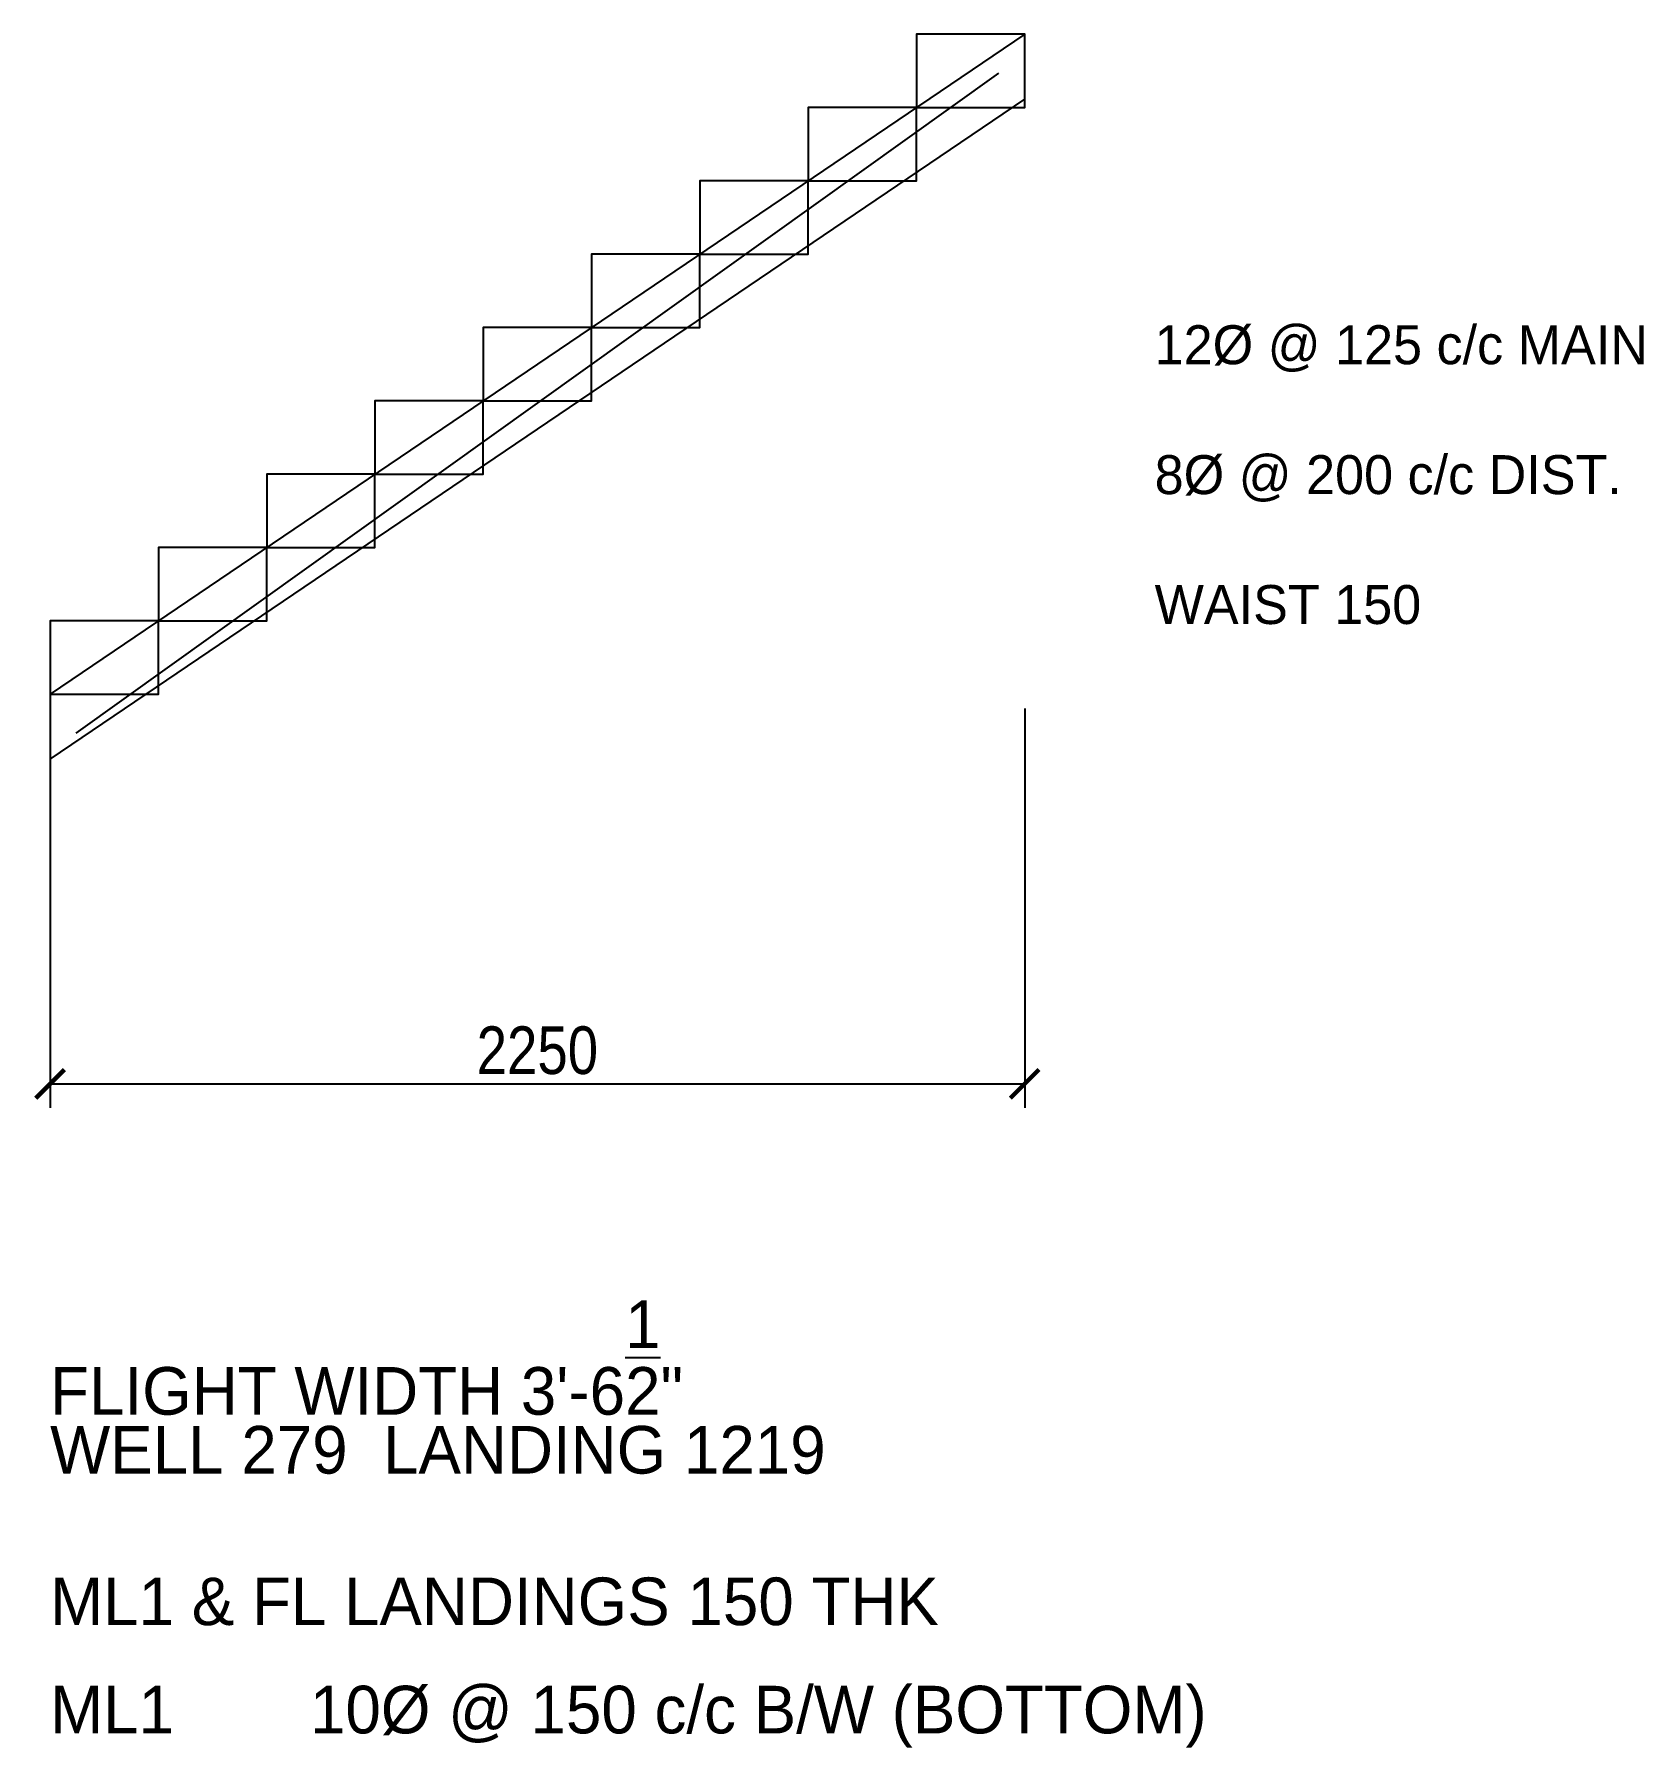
# Model space of a CAD drawing. Extents: x -4369 to 1422622, y -1410602 to 19948.
# Drawn here: x 799963 to 803679, y -1002433 to -998476 of the extents above; entities that cross this region are included whole.
import ezdxf

# ---------------------------------------------------------------- set-up
doc = ezdxf.new("R2010")
doc.units = 0
for name, color, linetype in [('Dimension', 6, 'Continuous'), ('Rod-1', 6, 'Continuous'), ('Slab', 5, 'Continuous'), ('Text-2', 7, 'Continuous')]:
    doc.layers.add(name, color=color, linetype=linetype)
doc.styles.add('OpenSansCondensed-Light', font='OpenSansCondensed-Light.ttf')
doc.dimstyles.new('EZDXF', dxfattribs={"dimtxt": 0.25, "dimasz": 0.175, "dimexe": 0.375, "dimexo": 0.125, "dimgap": 0.1, "dimtad": 1, "dimlfac": 100, "dimzin": 12, "dimdsep": 46, "dimtxsty": 'OpenSansCondensed-Light', "dimblk": 'ARCHTICK', "dimcen": 2.5, "dimazin": 3, "dimtfac": 0.5, "dimtmove": 2, "dimatfit": 3})

msp = doc.modelspace()

# ---------------------------------------------------------------- texts
at = {"layer": 'Text-2'}
for s, height, p in [('12%%C @ 125 c/c MAIN', 90, (802550, -999238)), ('8%%C @ 200 c/c DIST.', 90, (802550, -999538)), ('WAIST 150', 90, (802550, -999838)), ('WELL 279  LANDING 1219', 110, (800000, -1001800)), ('ML1 & FL LANDINGS 150 THK', 110, (800000, -1002150)), ('ML1', 110, (800000, -1002400)), ('10%%C @ 150 c/c B/W (BOTTOM)', 110, (800600, -1002400))]:
    msp.add_text(s, height=height, dxfattribs=at).set_placement(p)
at = {"layer": 'Text-2', "insert": (800000, -1001400), "char_height": 110, "width": 6000, "attachment_point": 1}
msp.add_mtext('FLIGHT WIDTH 3\'-6\\S1/2;"', dxfattribs=at)

# ---------------------------------------------------------------- blocks, each defined once
blk = doc.blocks.new('_ARCHTICK')
at = {"color": 0, "linetype": 'BYBLOCK', "const_width": 0.15}
blk.add_lwpolyline([(-0.5, -0.5), (0.5, 0.5)], dxfattribs=at)

# ---------------------------------------------------------------- dimensions: what is measured, and where the dimension line sits
at = {"layer": 'Dimension'}
msp.add_linear_dim(base=(800000, -1000900), p1=(800000, -1000000), p2=(802250, -1000000), dimstyle='EZDXF', override={"dimtxt": 110, "dimasz": 66, "dimexe": 55, "dimexo": 33, "dimgap": 22, "dimtad": 1, "dimtih": 1, "dimtoh": 1, "dimdec": 0, "dimlfac": 1}, dxfattribs=at).render()

# ---------------------------------------------------------------- linework, layer by layer
at = {"layer": 'Rod-1'}
msp.add_line((800060, -1000090), (802190, -998566), dxfattribs=at)
at = {"layer": 'Slab'}
for points in [[(800000, -1000150), (802250, -998626), (802250, -998476), (800000, -1000000)], [(802000, -998645.3), (802250, -998645.3), (802250, -998476), (802000, -998476)], [(801750, -998814.7), (802000, -998814.7), (802000, -998645.3), (801750, -998645.3)], [(801500, -998984), (801750, -998984), (801750, -998814.7), (801500, -998814.7)], [(801250, -999153.3), (801500, -999153.3), (801500, -998984), (801250, -998984)], [(801000, -999322.7), (801250, -999322.7), (801250, -999153.3), (801000, -999153.3)], [(800750, -999492), (801000, -999492), (801000, -999322.7), (800750, -999322.7)], [(800500, -999661.3), (800750, -999661.3), (800750, -999492), (800500, -999492)], [(800250, -999830.7), (800500, -999830.7), (800500, -999661.3), (800250, -999661.3)], [(800000, -1000000), (800250, -1000000), (800250, -999830.7), (800000, -999830.7)]]:
    msp.add_lwpolyline(points, close=True, dxfattribs=at)

msp.set_redraw_order([(e.dxf.handle, doc.entitydb.next_handle()) for e in msp.query("TEXT MTEXT ATTDEF DIMENSION ARC_DIMENSION")])  # texts and dimensions are drawn at this point

doc.saveas('drawing.dxf')
